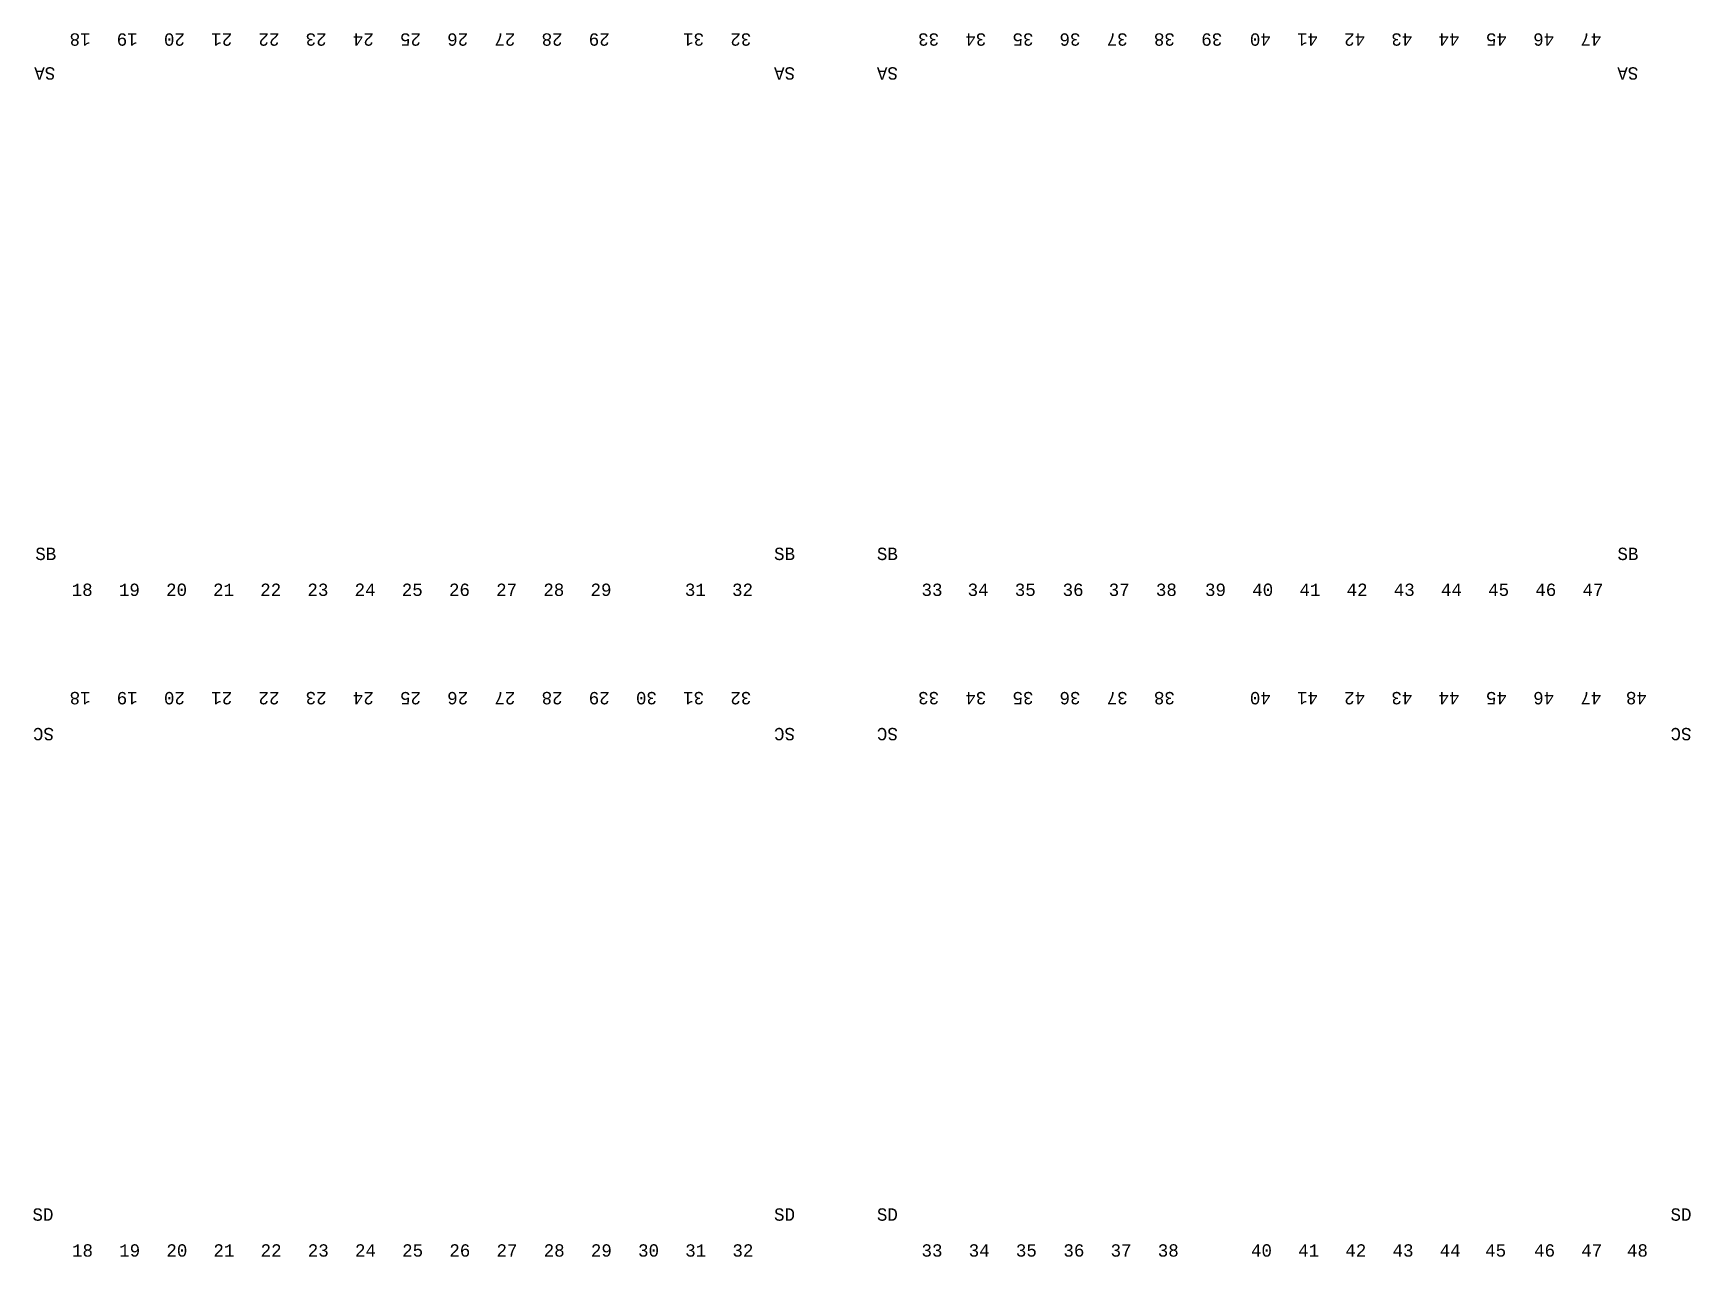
# Model space of a CAD drawing. Header units: millimetres. Extents: x 308165 to 657535, y 5096 to 173229.
# Drawn here: x 603674 to 657216, y 57582 to 97100 of the extents above; entities that cross this region are included whole.
import ezdxf

# ---------------------------------------------------------------- set-up
doc = ezdxf.new("R2010")
doc.units = ezdxf.units.MM
doc.linetypes.add('DASHED', pattern=[0.75, 0.5, -0.25])
doc.layers.add('WF_numbers', color=6, linetype='Continuous')
doc.styles.add('WF_txt', font='consola.ttf')

msp = doc.modelspace()

# ---------------------------------------------------------------- texts
at = {"layer": 'WF_numbers', "linetype": 'DASHED', "char_height": 400, "rotation": 180, "style": 'WF_txt'}
for s, insert, attachment_point in [('18', (605529, 96694), 1), ('19', (607053, 96694), 1), ('20', (608577, 96694), 1), ('21', (610106, 96694), 1), ('22', (611630, 96694), 1), ('23', (613154, 96694), 1), ('24', (614678, 96694), 1), ('25', (616202, 96694), 1), ('26', (617726, 96694), 1), ('27', (619250, 96694), 1), ('28', (620774, 96694), 1), ('29', (622298, 96694), 1), ('31', (625346, 96694), 1), ('32', (626870, 96694), 1), ('33', (632937, 96694), 1), ('34', (634461, 96694), 1), ('35', (635985, 96694), 1), ('36', (637503, 96694), 1), ('37', (639027, 96694), 1), ('38', (640551, 96694), 1), ('39', (642083, 96694), 1), ('40', (643650, 96694), 1), ('41', (645174, 96694), 1), ('42', (646698, 96694), 1), ('43', (648222, 96694), 1), ('44', (649746, 96694), 1), ('45', (651277, 96694), 1), ('46', (652804, 96694), 1), ('47', (654328, 96694), 1), ('SA', (603710, 95599, -162219), 3), ('SA', (627604, 95599, -162219), 3), ('SA', (631604, 95599, -162219), 1), ('SA', (655518, 95599, -162219), 1), ('18', (605529, 75424), 1), ('19', (607053, 75424), 1), ('20', (608577, 75424), 1), ('21', (610106, 75424), 1), ('22', (611630, 75424), 1), ('23', (613154, 75424), 1), ('24', (614678, 75424), 1), ('25', (616202, 75424), 1), ('26', (617726, 75424), 1), ('27', (619250, 75424), 1), ('28', (620774, 75424), 1), ('29', (622298, 75424), 1), ('30', (623822, 75424), 1), ('31', (625346, 75424), 1), ('32', (626870, 75424), 1), ('33', (632937, 75424), 1), ('34', (634461, 75424), 1), ('35', (635985, 75424), 1), ('36', (637503, 75424), 1), ('37', (639027, 75424), 1), ('38', (640551, 75424), 1), ('40', (643650, 75424), 1), ('41', (645174, 75424), 1), ('42', (646698, 75424), 1), ('43', (648222, 75424), 1), ('44', (649746, 75424), 1), ('45', (651277, 75424), 1), ('46', (652804, 75424), 1), ('47', (654328, 75424), 1), ('48', (655796, 75424), 1), ('SC', (604346, 74263, -162219), 1), ('SC', (627604, 74263, -162219), 3), ('SC', (631604, 74263, -162219), 1), ('SC', (656560, 74263, -162219), 3)]:
    msp.add_mtext_dynamic_manual_height_columns(s, width=423.53, gutter_width=2118, heights=[0], dxfattribs=dict(at, insert=insert, attachment_point=attachment_point))
at = {"layer": 'WF_numbers', "linetype": 'DASHED', "char_height": 400, "style": 'WF_txt'}
for s, insert, attachment_point in [('SB', (603743, 80484, -162219), 1), ('SB', (627604, 80484, -162219), 1), ('SB', (631604, 80484, -162219), 3), ('SB', (655523, 80484, -162219), 3), ('18', (604919, 79324), 1), ('19', (606443, 79324), 1), ('20', (607967, 79324), 1), ('21', (609484, 79324), 1), ('22', (611008, 79324), 1), ('23', (612532, 79324), 1), ('24', (614056, 79324), 1), ('25', (615580, 79324), 1), ('26', (617104, 79324), 1), ('27', (618628, 79324), 1), ('28', (620152, 79324), 1), ('29', (621676, 79324), 1), ('31', (624724, 79324), 1), ('32', (626248, 79324), 1), ('33', (632367, 79324), 1), ('34', (633856, 79324), 1), ('35', (635380, 79324), 1), ('36', (636924, 79324), 1), ('37', (638413, 79324), 1), ('38', (639937, 79324), 1), ('39', (641524, 79324), 1), ('40', (643048, 79324), 1), ('41', (644572, 79324), 1), ('42', (646096, 79324), 1), ('43', (647620, 79324), 1), ('44', (649144, 79324), 1), ('45', (650668, 79324), 1), ('46', (652192, 79324), 1), ('47', (653716, 79324), 1), ('SD', (604330, 59148, -162219), 3), ('SD', (627604, 59148, -162219), 1), ('SD', (631604, 59148, -162219), 3), ('SD', (656560, 59148, -162219), 1), ('18', (604929, 57988), 1), ('19', (606453, 57988), 1), ('20', (607977, 57988), 1), ('21', (609496, 57988), 1), ('22', (611020, 57988), 1), ('23', (612544, 57988), 1), ('24', (614068, 57988), 1), ('25', (615592, 57988), 1), ('26', (617116, 57988), 1), ('27', (618640, 57988), 1), ('28', (620164, 57988), 1), ('29', (621688, 57988), 1), ('30', (623212, 57988), 1), ('31', (624736, 57988), 1), ('32', (626260, 57988), 1), ('33', (632367, 57988), 1), ('34', (633891, 57988), 1), ('35', (635415, 57988), 1), ('36', (636950, 57988), 1), ('37', (638474, 57988), 1), ('38', (639998, 57988), 1), ('40', (643008, 57988), 1), ('41', (644532, 57988), 1), ('42', (646056, 57988), 1), ('43', (647580, 57988), 1), ('44', (649104, 57988), 1), ('45', (650572, 57988), 1), ('46', (652152, 57988), 1), ('47', (653676, 57988), 1), ('48', (655152, 57988), 1)]:
    msp.add_mtext_dynamic_manual_height_columns(s, width=423.53, gutter_width=2118, heights=[0], dxfattribs=dict(at, insert=insert, attachment_point=attachment_point))

doc.saveas('drawing.dxf')
